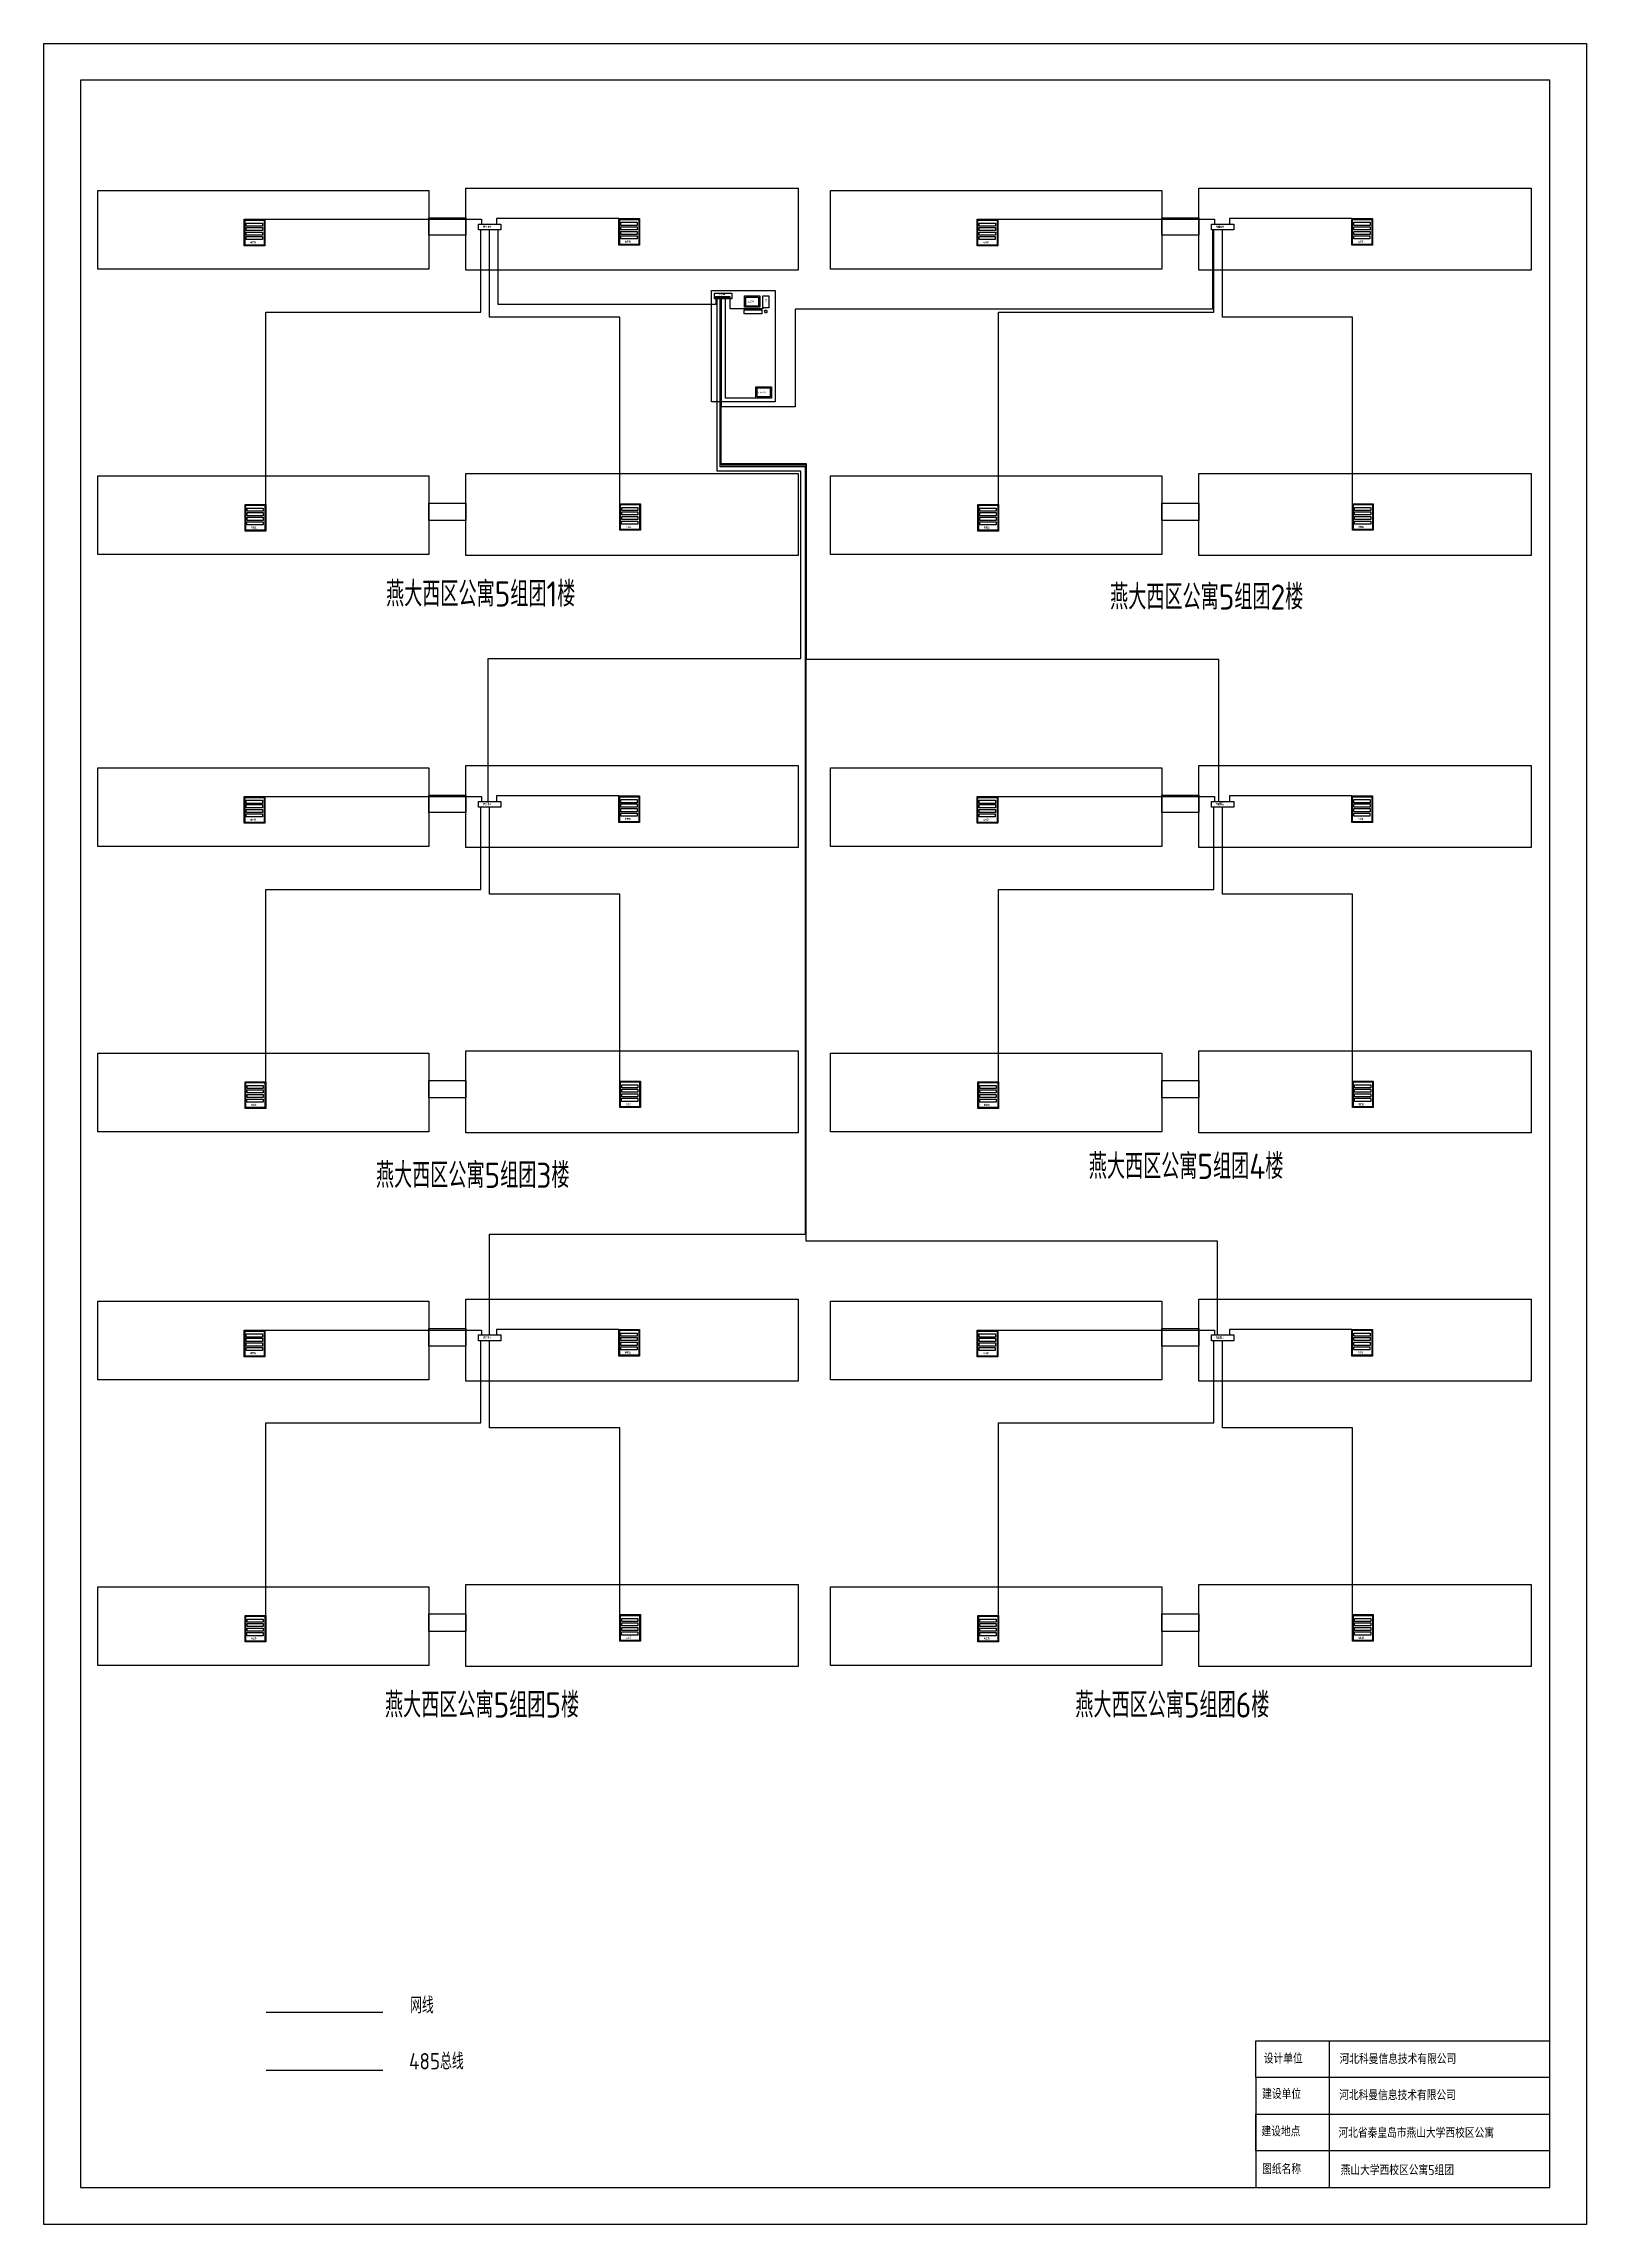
# Model space of a CAD drawing. Header units: millimetres. Extents: x 286 to 1652, y 942 to 1614.
# Drawn here: x 1209.9 to 1419.9, y 1317 to 1614 of the extents above; entities that cross this region are included whole.
import ezdxf

# ---------------------------------------------------------------- set-up
doc = ezdxf.new("R2010")
doc.units = ezdxf.units.MM
for name, color, linetype in [('485总线', 7, 'Continuous'), ('网线', 7, 'Continuous'), ('设备图', 7, 'Continuous')]:
    doc.layers.add(name, color=color, linetype=linetype)
doc.styles.add('Annotative', font='gbenor.shx', dxfattribs={"bigfont": 'gbcbig.shx'})
doc.styles.get("Standard").update_dxf_attribs({"font": 'gbenor.shx', "bigfont": 'gbcbig.shx'})

msp = doc.modelspace()

# ---------------------------------------------------------------- linework, layer by layer
for p, q in [((1209.9, 1613.97), (1419.9, 1613.97)), ((1209.9, 1316.97), (1209.9, 1613.97)), ((1419.9, 1613.97), (1419.9, 1316.97)), ((1214.9, 1608.97), (1214.9, 1321.97)), ((1414.9, 1608.97), (1214.9, 1608.97)), ((1414.9, 1321.97), (1414.9, 1608.97)), ((1374.9, 1336.97), (1374.9, 1341.97)), ((1374.9, 1341.97), (1414.9, 1341.97)), ((1374.9, 1341.97), (1384.9, 1341.97)), ((1384.9, 1341.97), (1384.9, 1321.97)), ((1414.9, 1336.97), (1374.9, 1336.97)), ((1374.9, 1336.97), (1374.9, 1321.97)), ((1414.9, 1331.97), (1414.9, 1336.97)), ((1374.9, 1326.97), (1374.9, 1331.97)), ((1374.9, 1331.97), (1414.9, 1331.97)), ((1414.9, 1326.97), (1374.9, 1326.97)), ((1414.9, 1321.97), (1414.9, 1326.97)), ((1214.9, 1321.97), (1414.9, 1321.97)), ((1414.9, 1321.97), (1414.9, 1321.97)), ((1419.9, 1316.97), (1209.9, 1316.97))]:
    msp.add_line(p, q)
for points in [[(1217.25, 1593.97), (1262.32, 1593.97), (1262.32, 1583.26), (1217.25, 1583.26)], [(1267.38, 1594.27), (1312.61, 1594.27), (1312.61, 1583.11), (1267.38, 1583.11)], [(1317.01, 1593.97), (1362.09, 1593.97), (1362.09, 1583.26), (1317.01, 1583.26)], [(1367.15, 1594.27), (1412.37, 1594.27), (1412.37, 1583.11), (1367.15, 1583.11)], [(1262.32, 1590.25), (1267.38, 1590.25), (1267.38, 1587.88), (1262.32, 1587.88)], [(1362.09, 1590.25), (1367.15, 1590.25), (1367.15, 1587.88), (1362.09, 1587.88)], [(1300.79, 1580.36), (1309.46, 1580.36), (1309.46, 1565.16), (1300.79, 1565.16)], [(1217.25, 1555.1), (1262.32, 1555.1), (1262.32, 1544.39), (1217.25, 1544.39)], [(1267.38, 1555.4), (1312.61, 1555.4), (1312.61, 1544.25), (1267.38, 1544.25)], [(1317.01, 1555.1), (1362.09, 1555.1), (1362.09, 1544.39), (1317.01, 1544.39)], [(1367.15, 1555.4), (1412.37, 1555.4), (1412.37, 1544.25), (1367.15, 1544.25)], [(1262.32, 1551.39), (1267.38, 1551.39), (1267.38, 1549.02), (1262.32, 1549.02)], [(1362.09, 1551.39), (1367.15, 1551.39), (1367.15, 1549.02), (1362.09, 1549.02)], [(1217.25, 1515.35), (1262.32, 1515.35), (1262.32, 1504.64), (1217.25, 1504.64)], [(1267.38, 1515.64), (1312.61, 1515.64), (1312.61, 1504.49), (1267.38, 1504.49)], [(1317.01, 1515.35), (1362.09, 1515.35), (1362.09, 1504.64), (1317.01, 1504.64)], [(1367.15, 1515.64), (1412.37, 1515.64), (1412.37, 1504.49), (1367.15, 1504.49)], [(1262.32, 1511.63), (1267.38, 1511.63), (1267.38, 1509.26), (1262.32, 1509.26)], [(1362.09, 1511.63), (1367.15, 1511.63), (1367.15, 1509.26), (1362.09, 1509.26)], [(1217.25, 1476.48), (1262.32, 1476.48), (1262.32, 1465.77), (1217.25, 1465.77)], [(1267.38, 1476.78), (1312.61, 1476.78), (1312.61, 1465.62), (1267.38, 1465.62)], [(1317.01, 1476.48), (1362.09, 1476.48), (1362.09, 1465.77), (1317.01, 1465.77)], [(1367.15, 1476.78), (1412.37, 1476.78), (1412.37, 1465.62), (1367.15, 1465.62)], [(1262.32, 1472.77), (1267.38, 1472.77), (1267.38, 1470.4), (1262.32, 1470.4)], [(1362.09, 1472.77), (1367.15, 1472.77), (1367.15, 1470.4), (1362.09, 1470.4)], [(1217.25, 1442.68), (1262.32, 1442.68), (1262.32, 1431.97), (1217.25, 1431.97)], [(1267.38, 1442.97), (1312.61, 1442.97), (1312.61, 1431.82), (1267.38, 1431.82)], [(1317.01, 1442.68), (1362.09, 1442.68), (1362.09, 1431.97), (1317.01, 1431.97)], [(1367.15, 1442.97), (1412.37, 1442.97), (1412.37, 1431.82), (1367.15, 1431.82)], [(1262.32, 1438.96), (1267.38, 1438.96), (1267.38, 1436.59), (1262.32, 1436.59)], [(1362.09, 1438.96), (1367.15, 1438.96), (1367.15, 1436.59), (1362.09, 1436.59)], [(1217.25, 1403.81), (1262.32, 1403.81), (1262.32, 1393.1), (1217.25, 1393.1)], [(1267.38, 1404.11), (1312.61, 1404.11), (1312.61, 1392.95), (1267.38, 1392.95)], [(1317.01, 1403.81), (1362.09, 1403.81), (1362.09, 1393.1), (1317.01, 1393.1)], [(1367.15, 1404.11), (1412.37, 1404.11), (1412.37, 1392.95), (1367.15, 1392.95)], [(1262.32, 1400.1), (1267.38, 1400.1), (1267.38, 1397.73), (1262.32, 1397.73)], [(1362.09, 1400.1), (1367.15, 1400.1), (1367.15, 1397.73), (1362.09, 1397.73)]]:
    msp.add_lwpolyline(points, close=True)
at = {"layer": '485总线', "color": 5}
for p, q in [((1240.02, 1590.04), (1269.52, 1590.04)), ((1269.52, 1590.04), (1269.52, 1589.39)), ((1288.2, 1590.14), (1271.54, 1590.14)), ((1271.54, 1590.14), (1271.54, 1589.39)), ((1339.78, 1590.04), (1369.28, 1590.04)), ((1369.28, 1590.04), (1369.28, 1589.39)), ((1387.96, 1590.14), (1371.3, 1590.14)), ((1371.3, 1590.14), (1371.3, 1589.39)), ((1269.4, 1577.4), (1269.4, 1588.59)), ((1270.59, 1576.73), (1270.59, 1588.59)), ((1369.17, 1577.4), (1369.17, 1588.59)), ((1370.36, 1576.73), (1370.36, 1588.59)), ((1240.13, 1551.2), (1240.13, 1577.4)), ((1240.13, 1577.4), (1269.4, 1577.4)), ((1339.89, 1551.2), (1339.89, 1577.4)), ((1339.89, 1577.4), (1369.17, 1577.4)), ((1288.31, 1576.73), (1270.59, 1576.73)), ((1288.31, 1551.3), (1288.31, 1576.73)), ((1388.07, 1576.73), (1370.36, 1576.73)), ((1388.07, 1551.3), (1388.07, 1576.73)), ((1240.02, 1511.42), (1269.52, 1511.42)), ((1269.4, 1498.78), (1269.4, 1509.97)), ((1269.52, 1511.42), (1269.52, 1510.77)), ((1270.59, 1498.11), (1270.59, 1509.97)), ((1288.2, 1511.51), (1271.54, 1511.51)), ((1271.54, 1511.51), (1271.54, 1510.77)), ((1339.78, 1511.42), (1369.28, 1511.42)), ((1369.17, 1498.78), (1369.17, 1509.97)), ((1369.28, 1511.42), (1369.28, 1510.77)), ((1370.36, 1498.11), (1370.36, 1509.97)), ((1387.96, 1511.51), (1371.3, 1511.51)), ((1371.3, 1511.51), (1371.3, 1510.77)), ((1240.13, 1472.58), (1240.13, 1498.78)), ((1240.13, 1498.78), (1269.4, 1498.78)), ((1288.31, 1498.11), (1270.59, 1498.11)), ((1288.31, 1472.68), (1288.31, 1498.11)), ((1339.89, 1472.58), (1339.89, 1498.78)), ((1339.89, 1498.78), (1369.17, 1498.78)), ((1388.07, 1498.11), (1370.36, 1498.11)), ((1388.07, 1472.68), (1388.07, 1498.11)), ((1240.02, 1438.75), (1269.52, 1438.75)), ((1269.52, 1438.75), (1269.52, 1438.1)), ((1288.2, 1438.84), (1271.54, 1438.84)), ((1271.54, 1438.84), (1271.54, 1438.1)), ((1339.78, 1438.75), (1369.28, 1438.75)), ((1369.28, 1438.75), (1369.28, 1438.1)), ((1387.96, 1438.84), (1371.3, 1438.84)), ((1371.3, 1438.84), (1371.3, 1438.1)), ((1269.4, 1426.11), (1269.4, 1437.3)), ((1270.59, 1425.44), (1270.59, 1437.3)), ((1369.17, 1426.11), (1369.17, 1437.3)), ((1370.36, 1425.44), (1370.36, 1437.3)), ((1240.13, 1399.91), (1240.13, 1426.11)), ((1240.13, 1426.11), (1269.4, 1426.11)), ((1339.89, 1399.91), (1339.89, 1426.11)), ((1339.89, 1426.11), (1369.17, 1426.11)), ((1288.31, 1425.44), (1270.59, 1425.44)), ((1288.31, 1400.01), (1288.31, 1425.44)), ((1388.07, 1425.44), (1370.36, 1425.44)), ((1388.07, 1400.01), (1388.07, 1425.44))]:
    msp.add_line(p, q, dxfattribs=at)
at = {"layer": '网线', "color": 3}
for p, q in [((1271.73, 1588.59), (1271.73, 1578.49)), ((1369, 1588.59), (1369, 1577.79)), ((1271.73, 1578.49), (1301.42, 1578.49)), ((1301.42, 1578.49), (1301.42, 1579.2)), ((1301.57, 1555.76), (1301.57, 1579.2)), ((1301.99, 1556.34), (1301.99, 1579.2)), ((1302.11, 1556.57), (1302.11, 1579.2)), ((1302.14, 1556.73), (1302.14, 1579.2)), ((1302.17, 1564.5), (1302.17, 1579.2)), ((1302.71, 1565.69), (1302.71, 1579.2)), ((1303.37, 1577.84), (1303.37, 1579.2)), ((1307.79, 1577.84), (1303.37, 1577.84)), ((1307.79, 1578), (1307.79, 1577.84)), ((1369, 1577.79), (1312.18, 1577.79)), ((1312.18, 1577.79), (1312.18, 1564.5)), ((1306.85, 1565.69), (1302.71, 1565.69)), ((1312.18, 1564.5), (1302.17, 1564.5)), ((1313.62, 1556.34), (1301.99, 1556.34)), ((1313.7, 1556.57), (1302.11, 1556.57)), ((1313.76, 1556.73), (1302.14, 1556.73)), ((1313.62, 1451.83), (1313.62, 1556.34)), ((1313.7, 1450.88), (1313.7, 1556.57)), ((1313.76, 1530.09), (1313.76, 1556.73)), ((1301.97, 1555.76), (1301.57, 1555.76)), ((1312.96, 1555.76), (1301.97, 1555.76)), ((1312.96, 1530.24), (1312.96, 1555.76)), ((1270.4, 1510.77), (1270.4, 1530.24)), ((1270.4, 1530.24), (1312, 1530.24)), ((1312, 1530.24), (1312.96, 1530.24)), ((1369.85, 1530.09), (1313.76, 1530.09)), ((1369.85, 1510.77), (1369.85, 1530.09)), ((1270.59, 1438.1), (1270.59, 1451.83)), ((1270.59, 1451.83), (1313.62, 1451.83)), ((1369.67, 1450.88), (1313.7, 1450.88)), ((1369.67, 1438.1), (1369.67, 1450.88)), ((1240.2, 1345.89), (1256.09, 1345.89))]:
    msp.add_line(p, q, dxfattribs=at)
at = {"layer": '网线', "color": 5}
msp.add_line((1240.2, 1337.99), (1256.08, 1337.99), dxfattribs=at)
at = {"layer": '设备图'}
for points in [[(1237.2, 1590.04), (1240.02, 1590.04), (1240.02, 1586.42), (1237.2, 1586.42)], [(1237.31, 1589.93), (1239.91, 1589.93), (1239.91, 1586.52), (1237.31, 1586.52)], [(1237.48, 1589.53), (1239.69, 1589.53), (1239.69, 1589.1), (1237.48, 1589.1)], [(1269.09, 1589.39), (1272.15, 1589.39), (1272.15, 1588.59), (1269.09, 1588.59)], [(1288.2, 1590.14), (1291.02, 1590.14), (1291.02, 1586.52), (1288.2, 1586.52)], [(1288.31, 1590.02), (1290.91, 1590.02), (1290.91, 1586.62), (1288.31, 1586.62)], [(1288.47, 1589.03), (1290.68, 1589.03), (1290.68, 1588.61), (1288.47, 1588.61)], [(1288.48, 1589.63), (1290.69, 1589.63), (1290.69, 1589.2), (1288.48, 1589.2)], [(1336.96, 1590.04), (1339.78, 1590.04), (1339.78, 1586.42), (1336.96, 1586.42)], [(1337.07, 1589.93), (1339.68, 1589.93), (1339.68, 1586.52), (1337.07, 1586.52)], [(1337.24, 1589.53), (1339.45, 1589.53), (1339.45, 1589.1), (1337.24, 1589.1)], [(1368.86, 1589.39), (1371.92, 1589.39), (1371.92, 1588.59), (1368.86, 1588.59)], [(1387.96, 1590.14), (1390.78, 1590.14), (1390.78, 1586.52), (1387.96, 1586.52)], [(1388.07, 1590.02), (1390.68, 1590.02), (1390.68, 1586.62), (1388.07, 1586.62)], [(1388.24, 1589.03), (1390.45, 1589.03), (1390.45, 1588.61), (1388.24, 1588.61)], [(1388.25, 1589.63), (1390.46, 1589.63), (1390.46, 1589.2), (1388.25, 1589.2)], [(1237.46, 1587.69), (1239.67, 1587.69), (1239.67, 1587.27), (1237.46, 1587.27)], [(1237.47, 1588.94), (1239.68, 1588.94), (1239.68, 1588.51), (1237.47, 1588.51)], [(1237.47, 1588.3), (1239.68, 1588.3), (1239.68, 1587.88), (1237.47, 1587.88)], [(1288.46, 1587.79), (1290.67, 1587.79), (1290.67, 1587.36), (1288.46, 1587.36)], [(1288.47, 1588.4), (1290.68, 1588.4), (1290.68, 1587.98), (1288.47, 1587.98)], [(1337.22, 1587.69), (1339.43, 1587.69), (1339.43, 1587.27), (1337.22, 1587.27)], [(1337.24, 1588.94), (1339.45, 1588.94), (1339.45, 1588.51), (1337.24, 1588.51)], [(1337.24, 1588.3), (1339.45, 1588.3), (1339.45, 1587.88), (1337.24, 1587.88)], [(1388.22, 1587.79), (1390.43, 1587.79), (1390.43, 1587.36), (1388.22, 1587.36)], [(1388.24, 1588.4), (1390.45, 1588.4), (1390.45, 1587.98), (1388.24, 1587.98)], [(1301.23, 1579.97), (1303.58, 1579.97), (1303.58, 1579.2), (1301.23, 1579.2)], [(1301.36, 1579.53), (1301.57, 1579.53), (1301.57, 1579.33), (1301.36, 1579.33)], [(1301.6, 1579.53), (1301.81, 1579.53), (1301.81, 1579.33), (1301.6, 1579.33)], [(1301.85, 1579.53), (1302.06, 1579.53), (1302.06, 1579.33), (1301.85, 1579.33)], [(1302.09, 1579.53), (1302.3, 1579.53), (1302.3, 1579.33), (1302.09, 1579.33)], [(1302.33, 1579.53), (1302.54, 1579.53), (1302.54, 1579.33), (1302.33, 1579.33)], [(1302.57, 1579.53), (1302.78, 1579.53), (1302.78, 1579.33), (1302.57, 1579.33)], [(1302.82, 1579.53), (1303.03, 1579.53), (1303.03, 1579.33), (1302.82, 1579.33)], [(1303.07, 1579.53), (1303.28, 1579.53), (1303.28, 1579.33), (1303.07, 1579.33)], [(1305.24, 1577.71), (1307.67, 1577.71), (1307.67, 1577.18), (1305.24, 1577.18)], [(1305.28, 1579.6), (1307.39, 1579.6), (1307.39, 1578.07), (1305.28, 1578.07)], [(1305.28, 1579.6), (1307.39, 1579.6), (1307.39, 1578.07), (1305.28, 1578.07)], [(1305.47, 1579.44), (1307.22, 1579.44), (1307.22, 1578.22), (1305.47, 1578.22)], [(1305.47, 1579.44), (1307.22, 1579.44), (1307.22, 1578.22), (1305.47, 1578.22)], [(1307.79, 1579.61), (1308.6, 1579.61), (1308.6, 1578), (1307.79, 1578)], [(1306.85, 1567.22), (1308.96, 1567.22), (1308.96, 1565.69), (1306.85, 1565.69)], [(1307.04, 1567.07), (1308.79, 1567.07), (1308.79, 1565.85), (1307.04, 1565.85)], [(1237.31, 1551.2), (1240.13, 1551.2), (1240.13, 1547.58), (1237.31, 1547.58)], [(1237.41, 1551.09), (1240.02, 1551.09), (1240.02, 1547.68), (1237.41, 1547.68)], [(1237.59, 1550.69), (1239.8, 1550.69), (1239.8, 1550.27), (1237.59, 1550.27)], [(1288.31, 1551.3), (1291.13, 1551.3), (1291.13, 1547.68), (1288.31, 1547.68)], [(1288.41, 1551.18), (1291.02, 1551.18), (1291.02, 1547.78), (1288.41, 1547.78)], [(1288.59, 1550.79), (1290.8, 1550.79), (1290.8, 1550.36), (1288.59, 1550.36)], [(1337.07, 1551.2), (1339.89, 1551.2), (1339.89, 1547.58), (1337.07, 1547.58)], [(1337.18, 1551.09), (1339.79, 1551.09), (1339.79, 1547.68), (1337.18, 1547.68)], [(1337.35, 1550.69), (1339.56, 1550.69), (1339.56, 1550.27), (1337.35, 1550.27)], [(1388.07, 1551.3), (1390.89, 1551.3), (1390.89, 1547.68), (1388.07, 1547.68)], [(1388.18, 1551.18), (1390.79, 1551.18), (1390.79, 1547.78), (1388.18, 1547.78)], [(1388.35, 1550.79), (1390.56, 1550.79), (1390.56, 1550.36), (1388.35, 1550.36)], [(1237.57, 1548.85), (1239.78, 1548.85), (1239.78, 1548.43), (1237.57, 1548.43)], [(1237.58, 1550.1), (1239.79, 1550.1), (1239.79, 1549.67), (1237.58, 1549.67)], [(1237.58, 1549.46), (1239.79, 1549.46), (1239.79, 1549.04), (1237.58, 1549.04)], [(1288.57, 1548.95), (1290.78, 1548.95), (1290.78, 1548.52), (1288.57, 1548.52)], [(1288.58, 1550.2), (1290.79, 1550.2), (1290.79, 1549.77), (1288.58, 1549.77)], [(1288.58, 1549.56), (1290.79, 1549.56), (1290.79, 1549.14), (1288.58, 1549.14)], [(1337.33, 1548.85), (1339.54, 1548.85), (1339.54, 1548.43), (1337.33, 1548.43)], [(1337.35, 1550.1), (1339.55, 1550.1), (1339.55, 1549.67), (1337.35, 1549.67)], [(1337.35, 1549.46), (1339.55, 1549.46), (1339.55, 1549.04), (1337.35, 1549.04)], [(1388.33, 1548.95), (1390.54, 1548.95), (1390.54, 1548.52), (1388.33, 1548.52)], [(1388.35, 1550.2), (1390.56, 1550.2), (1390.56, 1549.77), (1388.35, 1549.77)], [(1388.35, 1549.56), (1390.56, 1549.56), (1390.56, 1549.14), (1388.35, 1549.14)], [(1237.2, 1511.42), (1240.02, 1511.42), (1240.02, 1507.8), (1237.2, 1507.8)], [(1237.31, 1511.3), (1239.91, 1511.3), (1239.91, 1507.9), (1237.31, 1507.9)], [(1237.46, 1509.07), (1239.67, 1509.07), (1239.67, 1508.64), (1237.46, 1508.64)], [(1237.47, 1510.32), (1239.68, 1510.32), (1239.68, 1509.89), (1237.47, 1509.89)], [(1237.47, 1509.68), (1239.68, 1509.68), (1239.68, 1509.26), (1237.47, 1509.26)], [(1237.48, 1510.91), (1239.69, 1510.91), (1239.69, 1510.48), (1237.48, 1510.48)], [(1269.09, 1510.77), (1272.15, 1510.77), (1272.15, 1509.97), (1269.09, 1509.97)], [(1288.2, 1511.51), (1291.02, 1511.51), (1291.02, 1507.9), (1288.2, 1507.9)], [(1288.31, 1511.4), (1290.91, 1511.4), (1290.91, 1508), (1288.31, 1508)], [(1288.46, 1509.17), (1290.67, 1509.17), (1290.67, 1508.74), (1288.46, 1508.74)], [(1288.47, 1510.41), (1290.68, 1510.41), (1290.68, 1509.99), (1288.47, 1509.99)], [(1288.47, 1509.78), (1290.68, 1509.78), (1290.68, 1509.35), (1288.47, 1509.35)], [(1288.48, 1511.01), (1290.69, 1511.01), (1290.69, 1510.58), (1288.48, 1510.58)], [(1336.96, 1511.42), (1339.78, 1511.42), (1339.78, 1507.8), (1336.96, 1507.8)], [(1337.07, 1511.3), (1339.68, 1511.3), (1339.68, 1507.9), (1337.07, 1507.9)], [(1337.22, 1509.07), (1339.43, 1509.07), (1339.43, 1508.64), (1337.22, 1508.64)], [(1337.24, 1510.91), (1339.45, 1510.91), (1339.45, 1510.48), (1337.24, 1510.48)], [(1337.24, 1510.32), (1339.45, 1510.32), (1339.45, 1509.89), (1337.24, 1509.89)], [(1337.24, 1509.68), (1339.45, 1509.68), (1339.45, 1509.26), (1337.24, 1509.26)], [(1368.86, 1510.77), (1371.92, 1510.77), (1371.92, 1509.97), (1368.86, 1509.97)], [(1387.96, 1511.51), (1390.78, 1511.51), (1390.78, 1507.9), (1387.96, 1507.9)], [(1388.07, 1511.4), (1390.68, 1511.4), (1390.68, 1508), (1388.07, 1508)], [(1388.22, 1509.17), (1390.43, 1509.17), (1390.43, 1508.74), (1388.22, 1508.74)], [(1388.24, 1510.41), (1390.45, 1510.41), (1390.45, 1509.99), (1388.24, 1509.99)], [(1388.24, 1509.78), (1390.45, 1509.78), (1390.45, 1509.35), (1388.24, 1509.35)], [(1388.25, 1511.01), (1390.46, 1511.01), (1390.46, 1510.58), (1388.25, 1510.58)], [(1237.31, 1472.58), (1240.13, 1472.58), (1240.13, 1468.96), (1237.31, 1468.96)], [(1237.41, 1472.47), (1240.02, 1472.47), (1240.02, 1469.06), (1237.41, 1469.06)], [(1237.57, 1470.23), (1239.78, 1470.23), (1239.78, 1469.81), (1237.57, 1469.81)], [(1237.58, 1471.48), (1239.79, 1471.48), (1239.79, 1471.05), (1237.58, 1471.05)], [(1237.58, 1470.84), (1239.79, 1470.84), (1239.79, 1470.42), (1237.58, 1470.42)], [(1237.59, 1472.07), (1239.8, 1472.07), (1239.8, 1471.65), (1237.59, 1471.65)], [(1288.31, 1472.68), (1291.13, 1472.68), (1291.13, 1469.06), (1288.31, 1469.06)], [(1288.41, 1472.56), (1291.02, 1472.56), (1291.02, 1469.16), (1288.41, 1469.16)], [(1288.57, 1470.33), (1290.78, 1470.33), (1290.78, 1469.9), (1288.57, 1469.9)], [(1288.58, 1471.58), (1290.79, 1471.58), (1290.79, 1471.15), (1288.58, 1471.15)], [(1288.58, 1470.94), (1290.79, 1470.94), (1290.79, 1470.52), (1288.58, 1470.52)], [(1288.59, 1472.17), (1290.8, 1472.17), (1290.8, 1471.74), (1288.59, 1471.74)], [(1337.07, 1472.58), (1339.89, 1472.58), (1339.89, 1468.96), (1337.07, 1468.96)], [(1337.18, 1472.47), (1339.79, 1472.47), (1339.79, 1469.06), (1337.18, 1469.06)], [(1337.33, 1470.23), (1339.54, 1470.23), (1339.54, 1469.81), (1337.33, 1469.81)], [(1337.35, 1472.07), (1339.56, 1472.07), (1339.56, 1471.65), (1337.35, 1471.65)], [(1337.35, 1471.48), (1339.55, 1471.48), (1339.55, 1471.05), (1337.35, 1471.05)], [(1337.35, 1470.84), (1339.55, 1470.84), (1339.55, 1470.42), (1337.35, 1470.42)], [(1388.07, 1472.68), (1390.89, 1472.68), (1390.89, 1469.06), (1388.07, 1469.06)], [(1388.18, 1472.56), (1390.79, 1472.56), (1390.79, 1469.16), (1388.18, 1469.16)], [(1388.33, 1470.33), (1390.54, 1470.33), (1390.54, 1469.9), (1388.33, 1469.9)], [(1388.35, 1472.17), (1390.56, 1472.17), (1390.56, 1471.74), (1388.35, 1471.74)], [(1388.35, 1471.58), (1390.56, 1471.58), (1390.56, 1471.15), (1388.35, 1471.15)], [(1388.35, 1470.94), (1390.56, 1470.94), (1390.56, 1470.52), (1388.35, 1470.52)], [(1237.2, 1438.75), (1240.02, 1438.75), (1240.02, 1435.13), (1237.2, 1435.13)], [(1237.31, 1438.63), (1239.91, 1438.63), (1239.91, 1435.23), (1237.31, 1435.23)], [(1237.47, 1437.65), (1239.68, 1437.65), (1239.68, 1437.22), (1237.47, 1437.22)], [(1237.48, 1438.24), (1239.69, 1438.24), (1239.69, 1437.81), (1237.48, 1437.81)], [(1269.09, 1438.1), (1272.15, 1438.1), (1272.15, 1437.3), (1269.09, 1437.3)], [(1288.2, 1438.84), (1291.02, 1438.84), (1291.02, 1435.23), (1288.2, 1435.23)], [(1288.31, 1438.73), (1290.91, 1438.73), (1290.91, 1435.33), (1288.31, 1435.33)], [(1288.47, 1437.74), (1290.68, 1437.74), (1290.68, 1437.32), (1288.47, 1437.32)], [(1288.48, 1438.34), (1290.69, 1438.34), (1290.69, 1437.91), (1288.48, 1437.91)], [(1336.96, 1438.75), (1339.78, 1438.75), (1339.78, 1435.13), (1336.96, 1435.13)], [(1337.07, 1438.63), (1339.68, 1438.63), (1339.68, 1435.23), (1337.07, 1435.23)], [(1337.24, 1438.24), (1339.45, 1438.24), (1339.45, 1437.81), (1337.24, 1437.81)], [(1337.24, 1437.65), (1339.45, 1437.65), (1339.45, 1437.22), (1337.24, 1437.22)], [(1368.86, 1438.1), (1371.92, 1438.1), (1371.92, 1437.3), (1368.86, 1437.3)], [(1387.96, 1438.84), (1390.78, 1438.84), (1390.78, 1435.23), (1387.96, 1435.23)], [(1388.07, 1438.73), (1390.68, 1438.73), (1390.68, 1435.33), (1388.07, 1435.33)], [(1388.24, 1437.74), (1390.45, 1437.74), (1390.45, 1437.32), (1388.24, 1437.32)], [(1388.25, 1438.34), (1390.46, 1438.34), (1390.46, 1437.91), (1388.25, 1437.91)], [(1237.46, 1436.4), (1239.67, 1436.4), (1239.67, 1435.97), (1237.46, 1435.97)], [(1237.47, 1437.01), (1239.68, 1437.01), (1239.68, 1436.59), (1237.47, 1436.59)], [(1288.46, 1436.5), (1290.67, 1436.5), (1290.67, 1436.07), (1288.46, 1436.07)], [(1288.47, 1437.11), (1290.68, 1437.11), (1290.68, 1436.68), (1288.47, 1436.68)], [(1337.22, 1436.4), (1339.43, 1436.4), (1339.43, 1435.97), (1337.22, 1435.97)], [(1337.24, 1437.01), (1339.45, 1437.01), (1339.45, 1436.59), (1337.24, 1436.59)], [(1388.22, 1436.5), (1390.43, 1436.5), (1390.43, 1436.07), (1388.22, 1436.07)], [(1388.24, 1437.11), (1390.45, 1437.11), (1390.45, 1436.68), (1388.24, 1436.68)], [(1237.31, 1399.91), (1240.13, 1399.91), (1240.13, 1396.29), (1237.31, 1396.29)], [(1237.41, 1399.8), (1240.02, 1399.8), (1240.02, 1396.39), (1237.41, 1396.39)], [(1237.59, 1399.4), (1239.8, 1399.4), (1239.8, 1398.97), (1237.59, 1398.97)], [(1288.31, 1400.01), (1291.13, 1400.01), (1291.13, 1396.39), (1288.31, 1396.39)], [(1288.41, 1399.89), (1291.02, 1399.89), (1291.02, 1396.49), (1288.41, 1396.49)], [(1288.58, 1398.91), (1290.79, 1398.91), (1290.79, 1398.48), (1288.58, 1398.48)], [(1288.59, 1399.5), (1290.8, 1399.5), (1290.8, 1399.07), (1288.59, 1399.07)], [(1337.07, 1399.91), (1339.89, 1399.91), (1339.89, 1396.29), (1337.07, 1396.29)], [(1337.18, 1399.8), (1339.79, 1399.8), (1339.79, 1396.39), (1337.18, 1396.39)], [(1337.35, 1399.4), (1339.56, 1399.4), (1339.56, 1398.97), (1337.35, 1398.97)], [(1388.07, 1400.01), (1390.89, 1400.01), (1390.89, 1396.39), (1388.07, 1396.39)], [(1388.18, 1399.89), (1390.79, 1399.89), (1390.79, 1396.49), (1388.18, 1396.49)], [(1388.35, 1399.5), (1390.56, 1399.5), (1390.56, 1399.07), (1388.35, 1399.07)], [(1388.35, 1398.91), (1390.56, 1398.91), (1390.56, 1398.48), (1388.35, 1398.48)], [(1237.57, 1397.56), (1239.78, 1397.56), (1239.78, 1397.14), (1237.57, 1397.14)], [(1237.58, 1398.81), (1239.79, 1398.81), (1239.79, 1398.38), (1237.58, 1398.38)], [(1237.58, 1398.17), (1239.79, 1398.17), (1239.79, 1397.75), (1237.58, 1397.75)], [(1288.57, 1397.66), (1290.78, 1397.66), (1290.78, 1397.23), (1288.57, 1397.23)], [(1288.58, 1398.27), (1290.79, 1398.27), (1290.79, 1397.85), (1288.58, 1397.85)], [(1337.33, 1397.56), (1339.54, 1397.56), (1339.54, 1397.14), (1337.33, 1397.14)], [(1337.35, 1398.81), (1339.55, 1398.81), (1339.55, 1398.38), (1337.35, 1398.38)], [(1337.35, 1398.17), (1339.55, 1398.17), (1339.55, 1397.75), (1337.35, 1397.75)], [(1388.33, 1397.66), (1390.54, 1397.66), (1390.54, 1397.23), (1388.33, 1397.23)], [(1388.35, 1398.27), (1390.56, 1398.27), (1390.56, 1397.85), (1388.35, 1397.85)]]:
    msp.add_lwpolyline(points, close=True, dxfattribs=at)
msp.add_ellipse((1308.19, 1577.48), major_axis=(0.086, -0.205), ratio=0.684846, dxfattribs=at)

# ---------------------------------------------------------------- texts
for s, height, p in [('燕大西区公寓5组团1楼', 3.4227, (1256.51, 1537.3)), ('燕大西区公寓5组团2楼', 3.4227, (1355.07, 1536.89)), ('燕大西区公寓5组团3楼', 3.4227, (1255.13, 1458.13)), ('燕大西区公寓5组团4楼', 3.4227, (1352.17, 1459.35)), ('燕大西区公寓5组团5楼', 3.4227, (1256.36, 1385.99)), ('燕大西区公寓5组团6楼', 3.4227, (1350.33, 1385.99)), ('设计单位', 1.393, (1375.98, 1338.87)), ('河北科曼信息技术有限公司', 1.3934, (1386.3, 1338.81)), ('建设单位', 1.393, (1375.77, 1334.04)), ('河北科曼信息技术有限公司', 1.3934, (1386.25, 1333.88)), ('建设地点', 1.393, (1375.67, 1328.95)), ('河北省秦皇岛市燕山大学西校区公寓', 1.3934, (1386.15, 1328.75)), ('图纸名称', 1.393, (1375.77, 1323.81)), ('燕山大学西校区公寓5组团', 1.3934, (1386.45, 1323.67))]:
    msp.add_text(s, height=height).set_placement(p)
at = {"layer": '网线'}
for s, p in [('网线', (1259.79, 1345.7)), ('485总线', (1259.63, 1338.07))]:
    msp.add_text(s, height=2.224, dxfattribs=at).set_placement(p)
at = {"layer": '设备图', "style": 'Annotative'}
for s, height, p in [('智能网关', 0.276, (1269.71, 1588.86)), ('智能网关', 0.276, (1369.47, 1588.86)), ('电控箱', 0.251, (1238.02, 1586.74)), ('电控箱', 0.251, (1289.02, 1586.83)), ('电控箱', 0.251, (1337.78, 1586.74)), ('电控箱', 0.251, (1388.78, 1586.83)), ('网络交换机', 0.19, (1301.71, 1579.67)), ('监控显示器', 0.173, (1305.7, 1578.74)), ('宿舍信息终端', 0.173, (1307.09, 1566.36)), ('电控箱', 0.251, (1238.12, 1547.9)), ('电控箱', 0.251, (1289.13, 1547.99)), ('电控箱', 0.251, (1337.89, 1547.9)), ('电控箱', 0.251, (1388.89, 1547.99)), ('智能网关', 0.276, (1269.71, 1510.24)), ('智能网关', 0.276, (1369.47, 1510.24)), ('电控箱', 0.251, (1238.02, 1508.11)), ('电控箱', 0.251, (1289.02, 1508.21)), ('电控箱', 0.251, (1337.78, 1508.11)), ('电控箱', 0.251, (1388.78, 1508.21)), ('电控箱', 0.251, (1238.12, 1469.28)), ('电控箱', 0.251, (1289.13, 1469.37)), ('电控箱', 0.251, (1337.89, 1469.28)), ('电控箱', 0.251, (1388.89, 1469.37)), ('智能网关', 0.276, (1269.71, 1437.57)), ('智能网关', 0.276, (1369.47, 1437.57)), ('电控箱', 0.251, (1238.02, 1435.44)), ('电控箱', 0.251, (1289.02, 1435.54)), ('电控箱', 0.251, (1337.78, 1435.44)), ('电控箱', 0.251, (1388.78, 1435.54)), ('电控箱', 0.251, (1238.12, 1396.61)), ('电控箱', 0.251, (1289.13, 1396.7)), ('电控箱', 0.251, (1337.89, 1396.61)), ('电控箱', 0.251, (1388.89, 1396.7))]:
    msp.add_text(s, height=height, dxfattribs=at).set_placement(p)
msp.add_text('工作站', height=0.16, rotation=270, dxfattribs=at).set_placement((1308.13, 1579.2))

doc.saveas('drawing.dxf')
